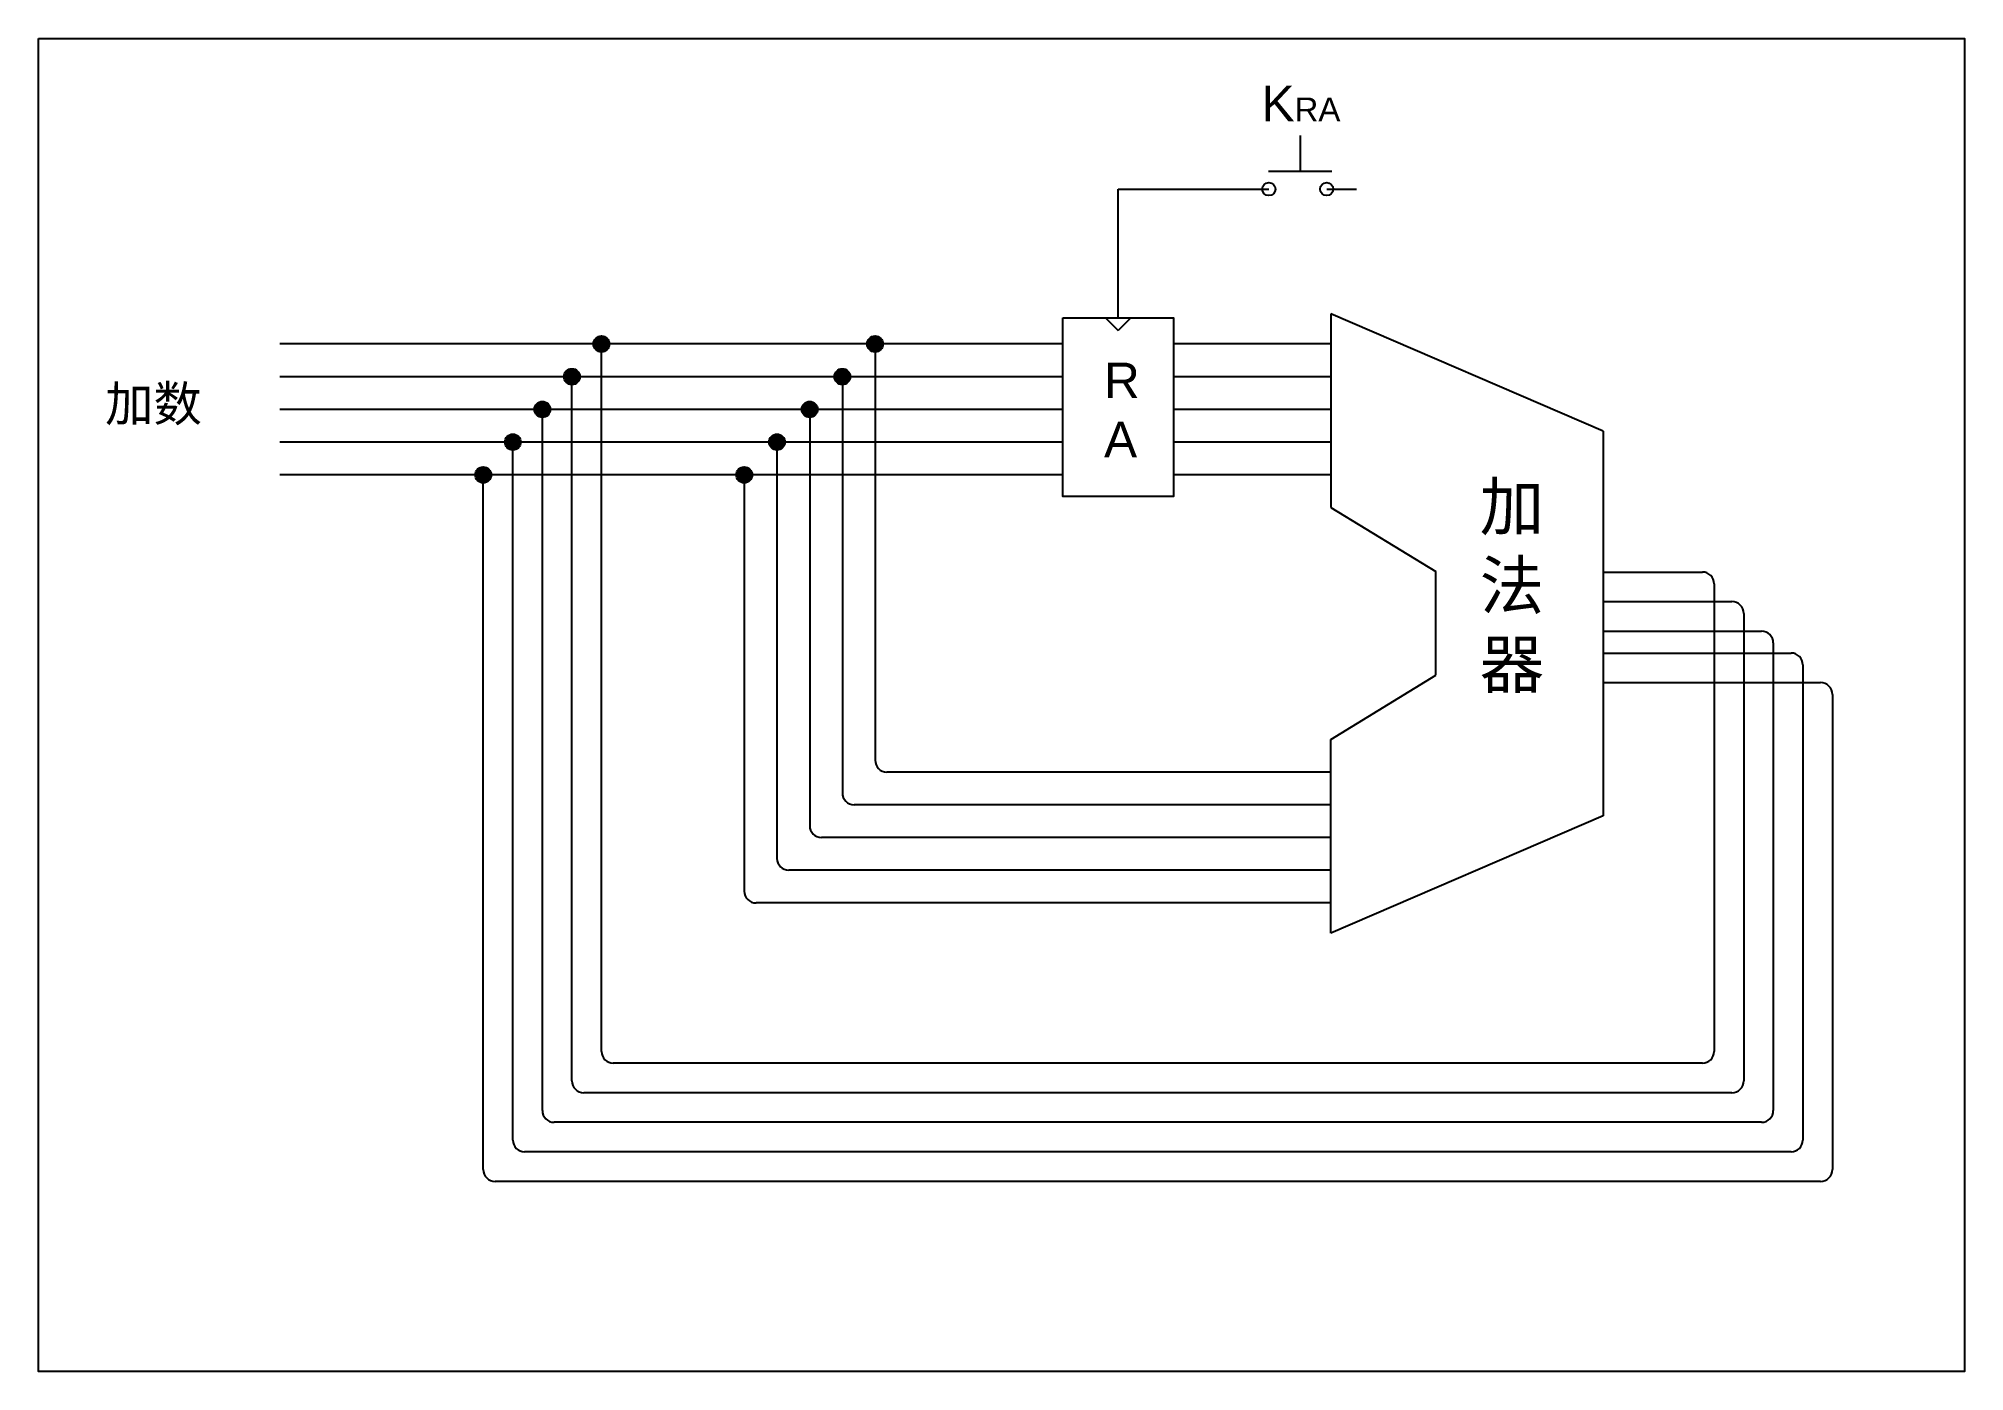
# Model space of a CAD drawing. Header units: inches. Extents: x -6 to 965, y -428 to -142.
# Drawn here: x 146.81 to 179.4, y -411.96 to -389.41 of the extents above; entities that cross this region are included whole.
import ezdxf

# ---------------------------------------------------------------- set-up
doc = ezdxf.new("R2010")
doc.units = ezdxf.units.IN
doc.header["$MEASUREMENT"] = 0
doc.styles.get("Standard").update_dxf_attribs({"font": 'arial.ttf'})

msp = doc.modelspace()

# ---------------------------------------------------------------- texts
at = {"color": 7, "true_color": 0xffffff, "attachment_point": 1}
for s, width, insert, char_height in [('K{\\H0.66667x;RA}', 1.1224, (167.504, -390.211), 0.6), ('R\\PA', 1.1224, (164.84, -394.895), 0.6), ('{\\fSimSun|b0|i0|c134|p2;加数}', 2.6324, (147.937, -395.288), 0.6), ('{\\fSimSun|b0|i0|c134|p2;加\\P法\\P器}', 5.71816, (171.196, -396.927), 0.8)]:
    msp.add_mtext_dynamic_manual_height_columns(s, width=width, gutter_width=1, heights=[0], dxfattribs=dict(at, insert=insert, char_height=char_height))

# ---------------------------------------------------------------- hatches: boundary and pattern name
at = {"true_color": 0x58ba48}
h = msp.add_hatch(color=85, dxfattribs=at)
h.dxf.hatch_style = 1
h.paths.add_polyline_path([(156.201, -394.579), (156.471, -394.579, 1)])
h.paths.add_polyline_path([(156.471, -394.579), (156.336, -394.579), (156.336, -394.714, 0.414214)])
h.paths.add_polyline_path([(156.336, -394.579), (156.201, -394.579, 0.414214), (156.336, -394.714)])
at = {"true_color": 0xffffff}
h = msp.add_hatch(color=7, dxfattribs=at)
h.dxf.hatch_style = 1
h.paths.add_polyline_path([(160.831, -394.579), (161.101, -394.579, 1)])
h.paths.add_polyline_path([(161.101, -394.579), (160.966, -394.579), (160.966, -394.714, 0.414214)])
h.paths.add_polyline_path([(160.966, -394.579), (160.831, -394.579, 0.414214), (160.966, -394.714)])
at = {"true_color": 0x58ba48}
h = msp.add_hatch(color=85, dxfattribs=at)
h.dxf.hatch_style = 1
h.paths.add_polyline_path([(155.701, -395.132), (155.971, -395.132, 1)])
h.paths.add_polyline_path([(155.971, -395.132), (155.836, -395.132), (155.836, -395.267, 0.414214)])
h.paths.add_polyline_path([(155.836, -395.132), (155.701, -395.132, 0.414214), (155.836, -395.267)])
at = {"true_color": 0xffffff}
h = msp.add_hatch(color=7, dxfattribs=at)
h.dxf.hatch_style = 1
h.paths.add_polyline_path([(160.278, -395.132), (160.547, -395.132, 1)])
h.paths.add_polyline_path([(160.547, -395.132), (160.412, -395.132), (160.412, -395.267, 0.414214)])
h.paths.add_polyline_path([(160.412, -395.132), (160.278, -395.132, 0.414214), (160.412, -395.267)])
at = {"true_color": 0x58ba48}
h = msp.add_hatch(color=85, dxfattribs=at)
h.dxf.hatch_style = 1
h.paths.add_polyline_path([(155.201, -395.686), (155.471, -395.686, 1)])
h.paths.add_polyline_path([(155.471, -395.686), (155.336, -395.686), (155.336, -395.821, 0.414214)])
h.paths.add_polyline_path([(155.336, -395.686), (155.201, -395.686, 0.414214), (155.336, -395.821)])
at = {"true_color": 0xffffff}
h = msp.add_hatch(color=7, dxfattribs=at)
h.dxf.hatch_style = 1
h.paths.add_polyline_path([(159.724, -395.686), (159.994, -395.686, 1)])
h.paths.add_polyline_path([(159.994, -395.686), (159.859, -395.686), (159.859, -395.821, 0.414214)])
h.paths.add_polyline_path([(159.859, -395.686), (159.724, -395.686, 0.414214), (159.859, -395.821)])
at = {"true_color": 0x58ba48}
h = msp.add_hatch(color=85, dxfattribs=at)
h.dxf.hatch_style = 1
h.paths.add_polyline_path([(154.701, -396.239), (154.971, -396.239, 1)])
h.paths.add_polyline_path([(154.971, -396.239), (154.836, -396.239), (154.836, -396.374, 0.414214)])
h.paths.add_polyline_path([(154.836, -396.239), (154.701, -396.239, 0.414214), (154.836, -396.374)])
at = {"true_color": 0xffffff}
h = msp.add_hatch(color=7, dxfattribs=at)
h.dxf.hatch_style = 1
h.paths.add_polyline_path([(159.171, -396.239), (159.44, -396.239, 1)])
h.paths.add_polyline_path([(159.44, -396.239), (159.306, -396.239), (159.306, -396.374, 0.414214)])
h.paths.add_polyline_path([(159.306, -396.239), (159.171, -396.239, 0.414214), (159.306, -396.374)])
at = {"true_color": 0x58ba48}
h = msp.add_hatch(color=85, dxfattribs=at)
h.dxf.hatch_style = 1
h.paths.add_polyline_path([(154.201, -396.793), (154.471, -396.793, 1)])
h.paths.add_polyline_path([(154.471, -396.793), (154.336, -396.793), (154.336, -396.927, 0.414214)])
h.paths.add_polyline_path([(154.336, -396.793), (154.201, -396.793, 0.414214), (154.336, -396.927)])
at = {"true_color": 0xffffff}
h = msp.add_hatch(color=7, dxfattribs=at)
h.dxf.hatch_style = 1
h.paths.add_polyline_path([(158.617, -396.793), (158.887, -396.793, 1)])
h.paths.add_polyline_path([(158.887, -396.793), (158.752, -396.793), (158.752, -396.927, 0.414214)])
h.paths.add_polyline_path([(158.752, -396.793), (158.617, -396.793, 0.414214), (158.752, -396.927)])

# ---------------------------------------------------------------- linework, layer by layer
at = {"color": 7, "true_color": 0xffffff}
for p, q in [((168.156, -391.052), (168.156, -391.654)), ((167.62, -391.654), (168.692, -391.654)), ((165.08, -394.139), (165.08, -391.959)), ((165.08, -391.959), (167.629, -391.959)), ((168.607, -391.959), (169.111, -391.959)), ((164.866, -394.139), (165.08, -394.352)), ((165.293, -394.139), (165.08, -394.352)), ((168.678, -394.067), (168.678, -397.346)), ((160.966, -394.579), (160.966, -401.619)), ((168.678, -394.579), (166.016, -394.579)), ((160.412, -395.132), (160.412, -402.172)), ((168.678, -395.132), (166.016, -395.132)), ((159.859, -395.686), (159.859, -402.726)), ((168.678, -395.686), (166.016, -395.686)), ((159.306, -396.239), (159.306, -403.279)), ((168.678, -396.239), (166.016, -396.239)), ((158.752, -396.793), (158.752, -403.833)), ((168.678, -396.793), (166.016, -396.793)), ((168.678, -397.346), (170.456, -398.429)), ((168.678, -401.819), (161.166, -401.819)), ((168.678, -402.372), (160.612, -402.372)), ((168.678, -402.926), (160.059, -402.926)), ((168.678, -403.479), (159.506, -403.479)), ((168.678, -404.033), (158.952, -404.033))]:
    msp.add_line(p, q, dxfattribs=at)
for p, q in [((173.283, -396.051), (168.678, -394.067)), ((164.144, -394.579), (150.896, -394.579)), ((164.144, -395.132), (150.896, -395.132)), ((164.144, -395.686), (150.896, -395.686)), ((164.144, -396.239), (150.896, -396.239)), ((173.283, -396.051), (173.283, -402.56)), ((164.144, -396.793), (150.896, -396.793)), ((170.456, -400.182), (170.456, -398.429)), ((168.678, -401.266), (170.456, -400.182)), ((168.678, -404.545), (168.678, -401.266)), ((173.283, -402.56), (168.678, -404.545))]:
    msp.add_line(p, q)
at = {"color": 85, "true_color": 0x58ba48}
for p, q in [((156.336, -406.543), (156.336, -394.579)), ((155.836, -407.043), (155.836, -395.132)), ((155.336, -407.543), (155.336, -395.686)), ((154.836, -408.043), (154.836, -396.239)), ((154.336, -408.543), (154.336, -396.793)), ((173.283, -398.436), (174.964, -398.436)), ((175.164, -398.636), (175.164, -406.543)), ((173.283, -398.936), (175.464, -398.936)), ((175.664, -399.136), (175.664, -407.043)), ((173.283, -399.436), (175.964, -399.436)), ((173.283, -399.806), (176.464, -399.806)), ((176.164, -399.636), (176.164, -407.543)), ((176.664, -400.006), (176.664, -408.043)), ((173.283, -400.306), (176.964, -400.306)), ((177.164, -400.506), (177.164, -408.543)), ((174.964, -406.743), (156.536, -406.743)), ((175.464, -407.243), (156.036, -407.243)), ((175.964, -407.743), (155.536, -407.743)), ((176.464, -408.243), (155.036, -408.243)), ((176.964, -408.743), (154.536, -408.743))]:
    msp.add_line(p, q, dxfattribs=at)
msp.add_lwpolyline([(146.811, -389.413), (179.399, -389.413), (179.399, -411.957), (146.811, -411.957)], close=True)
at = {"color": 7, "true_color": 0xffffff}
msp.add_lwpolyline([(164.144, -394.139), (166.016, -394.139), (166.016, -397.159), (164.144, -397.159)], close=True, dxfattribs=at)
for centre, radius in [((167.629, -391.959), 0.111), ((168.607, -391.959), 0.111), ((160.966, -394.579), 0.135), ((160.412, -395.132), 0.135), ((159.859, -395.686), 0.135), ((159.306, -396.239), 0.135), ((158.752, -396.793), 0.135)]:
    msp.add_circle(centre, radius, dxfattribs=at)
at = {"color": 85, "true_color": 0x58ba48}
for centre in [(156.336, -394.579), (155.836, -395.132), (155.336, -395.686), (154.836, -396.239), (154.336, -396.793)]:
    msp.add_circle(centre, 0.135, dxfattribs=at)
for centre, start, end in [((174.964, -398.636), 0, 90), ((175.464, -399.136), 360, 90), ((175.964, -399.636), 0, 90), ((176.464, -400.006), 0, 90), ((176.964, -400.506), 0, 90), ((156.536, -406.543), 180, 270), ((174.964, -406.543), 270, 0), ((156.036, -407.043), 180, 270), ((175.464, -407.043), 270, 360), ((155.536, -407.543), 180, 270), ((175.964, -407.543), 270, 0), ((155.036, -408.043), 180, 270), ((176.464, -408.043), 270, 0), ((154.536, -408.543), 180, 270), ((176.964, -408.543), 270, 0)]:
    msp.add_arc(centre, 0.2, start, end, dxfattribs=at)
at = {"color": 7, "true_color": 0xffffff}
for centre in [(161.166, -401.619), (160.612, -402.172), (160.059, -402.726), (159.506, -403.279), (158.952, -403.833)]:
    msp.add_arc(centre, 0.2, 180, 270, dxfattribs=at)

msp.set_redraw_order([(e.dxf.handle, doc.entitydb.next_handle()) for e in msp.query("TEXT MTEXT ATTDEF DIMENSION ARC_DIMENSION")])  # texts and dimensions are drawn at this point

doc.saveas('drawing.dxf')
